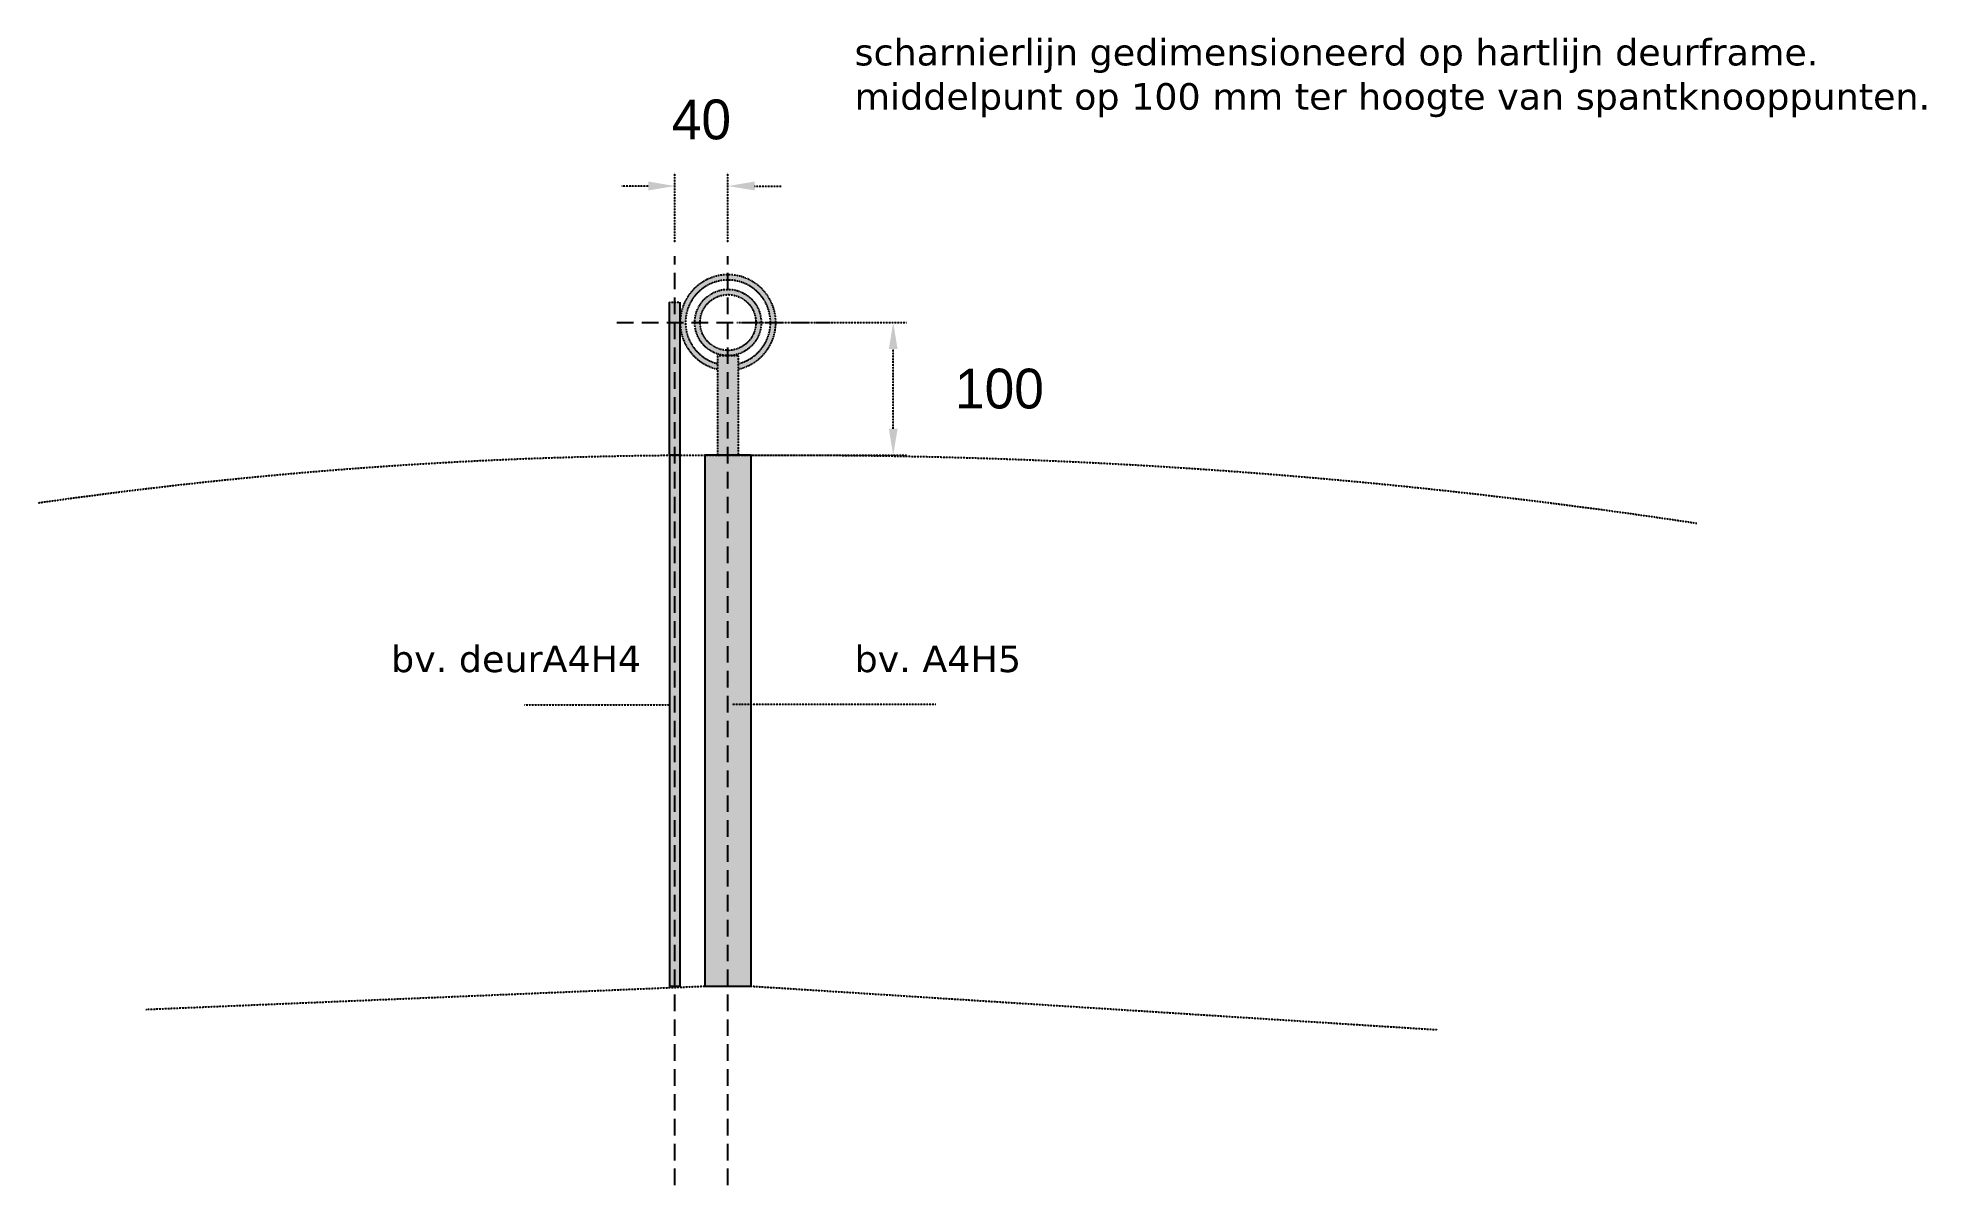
# Model space of a CAD drawing. Extents: x -5084 to 35011, y -26194 to 15088.
# Drawn here: x 33589 to 35011, y -9202 to -8337 of the extents above; entities that cross this region are included whole.
import ezdxf

# ---------------------------------------------------------------- set-up
doc = ezdxf.new("R2010")
doc.units = 0
doc.header["$MEASUREMENT"] = 0
doc.linetypes.add('HIDDEN2', pattern=[0.1875, 0.125, -0.0625])
doc.layers.get('Defpoints').update_dxf_attribs({"linetype": 'CONTINUOUS'})
for name, color, linetype in [('08-dimensions', 6, 'CONTINUOUS'), ('10_HINGE.DETAIL', 7, 'CONTINUOUS'), ('10_HINGE.DETAIL.hatch', 7, 'CONTINUOUS')]:
    doc.layers.add(name, color=color, linetype=linetype)
doc.dimstyles.new('sndr', dxfattribs={"dimtxt": 30, "dimasz": 20, "dimexe": 10, "dimexo": 10, "dimgap": 20, "dimtad": 1, "dimtih": 1, "dimtoh": 1, "dimdec": 0, "dimzin": 0, "dimdsep": 46, "dimtxsty": 'Standard', "dimcen": 1, "dimadec": 0, "dimazin": 0, "dimtfac": 1, "dimtdec": 0, "dimtofl": 0, "dimtmove": 2, "dimatfit": 3, "dimfxl": 0, "dimtolj": 1, "dimtzin": 0, "dimarcsym": 0})

msp = doc.modelspace()

# ---------------------------------------------------------------- texts
at = {"layer": '08-dimensions', "linetype": 'HIDDEN2', "char_height": 20, "width": 776.042, "attachment_point": 1}
for s, insert in [('{\\fVerdana|b0|i0|c0|p34;scharnierlijn gedimensioneerd op hartlijn deurframe.\\Pmiddelpunt op 100 mm ter hoogte van spantknooppunten.}', (34203.6, -8338.3)), ('{\\fVerdana|b0|i0|c0|p34;bv. deurA4H4}', (33854.6, -8795.4)), ('{\\fVerdana|b0|i0|c0|p34;bv. A4H5}', (34203.6, -8795.4))]:
    msp.add_mtext(s, dxfattribs=dict(at, insert=insert))

# ---------------------------------------------------------------- blocks, each defined once
blk = doc.blocks.new('*D21')
at = {"layer": '08-dimensions', "color": 0, "linetype": 'HIDDEN2', "lineweight": -2}
for p, q in [((34115, -8552), (34242.7, -8552)), ((34232.7, -8632), (34232.7, -8572)), ((34118.3, -8652), (34242.7, -8652))]:
    blk.add_line(p, q, dxfattribs=at)
at = {"layer": '08-dimensions', "color": 0, "linetype": 'HIDDEN2'}
for points in [[(34229.4, -8572), (34236, -8572), (34232.7, -8552)], [(34229.4, -8632), (34236, -8632), (34232.7, -8652)]]:
    blk.add_solid(points, dxfattribs=at)
at = {"layer": 'Defpoints', "color": 0, "linetype": 'HIDDEN2'}
for p in [(34105, -8552), (34232.7, -8552), (34108.3, -8652)]:
    blk.add_point(p, dxfattribs=at)
at = {"layer": '08-dimensions', "color": 0, "linetype": 'HIDDEN2', "insert": (34312.7, -8602), "char_height": 30, "attachment_point": 5}
blk.add_mtext('\\A1;100', dxfattribs=at)
blk = doc.blocks.new('*D22')
at = {"layer": '08-dimensions', "color": 0, "linetype": 'HIDDEN2', "lineweight": -2}
for p, q in [((34068.3, -8492), (34068.3, -8439.2)), ((34108.3, -8492), (34108.3, -8439.2)), ((34048.3, -8449.2), (34028.3, -8449.2)), ((34128.3, -8449.2), (34148.3, -8449.2))]:
    blk.add_line(p, q, dxfattribs=at)
at = {"layer": '08-dimensions', "color": 0, "linetype": 'HIDDEN2'}
for points in [[(34048.3, -8445.8), (34048.3, -8452.5), (34068.3, -8449.2)], [(34128.3, -8445.8), (34128.3, -8452.5), (34108.3, -8449.2)]]:
    blk.add_solid(points, dxfattribs=at)
at = {"layer": 'Defpoints', "color": 0, "linetype": 'HIDDEN2'}
for p in [(34108.3, -8449.2), (34068.3, -8502), (34108.3, -8502)]:
    blk.add_point(p, dxfattribs=at)
at = {"layer": '08-dimensions', "color": 0, "linetype": 'HIDDEN2', "insert": (34088.3, -8399.2), "char_height": 30, "attachment_point": 5}
blk.add_mtext('\\A1;40', dxfattribs=at)

# ---------------------------------------------------------------- dimensions: what is measured, and where the dimension line sits
at = {"layer": '08-dimensions', "linetype": 'HIDDEN2'}
dim = msp.add_linear_dim(base=(34108.3, -8449.2), p1=(34068.3, -8502), p2=(34108.3, -8502), dimstyle='sndr', dxfattribs=at)
dim.commit()
dim.dimension.update_dxf_attribs({"geometry": '*D22', "text_midpoint": (34088.3, -8399.2)})
dim = msp.add_linear_dim(base=(34232.7, -8552), p1=(34108.3, -8652), p2=(34105, -8552), angle=90, dimstyle='sndr', dxfattribs=at)
dim.commit()
dim.dimension.update_dxf_attribs({"geometry": '*D21', "text_midpoint": (34312.7, -8602)})

# ---------------------------------------------------------------- hatches: boundary and pattern name
at = {"layer": '10_HINGE.DETAIL.hatch', "linetype": 'HIDDEN2'}
h = msp.add_hatch(color=250, dxfattribs=at)
h.paths.add_polyline_path([(34144.3, -8552, 1), (34072.3, -8552, 0.350001), (34100.3, -8587.1), (34100.3, -8583, -0.341999), (34076.3, -8552, -1), (34140.3, -8552, -0.341999), (34116.3, -8583), (34116.3, -8587.1, 0.350001)])
h.paths.add_polyline_path([(34133.3, -8552, 1), (34083.3, -8552, 1)], flags=17)
h.paths.add_polyline_path([(34087.3, -8552, -1), (34129.3, -8552, -1)], flags=16)
h.paths.add_polyline_path([(34072.3, -8536.7), (34064.3, -8536.7), (34064.3, -8652, -0.00056), (34072.3, -8651.9)])
msp.add_hatch(color=256, dxfattribs=at).paths.add_polyline_path([(34116.3, -8577), (34100.3, -8577), (34100.3, -8651.9, -0.00112), (34116.3, -8651.9)])
h = msp.add_hatch(color=252, dxfattribs=at)
h.paths.add_polyline_path([(34125.8, -8652), (34090.8, -8652), (34090.8, -9052), (34125.8, -9052)])
h.paths.add_polyline_path([(34072.3, -8652), (34064.3, -8652), (34064.3, -9052), (34072.3, -9052)])

# ---------------------------------------------------------------- linework, layer by layer
at = {"layer": '08-dimensions', "linetype": 'HIDDEN2', "ltscale": 100}
for p, q in [((34068.3, -9202), (34068.3, -8502)), ((34108.3, -9202), (34108.3, -8502)), ((34024.7, -8552), (34185.3, -8552))]:
    msp.add_line(p, q, dxfattribs=at)
at = {"layer": '08-dimensions', "linetype": 'HIDDEN2'}
for p, q in [((33955.1, -8840), (34064.1, -8840)), ((34111.4, -8839.6), (34264.7, -8839.6))]:
    msp.add_line(p, q, dxfattribs=at)
at = {"layer": '10_HINGE.DETAIL', "ltscale": 100}
for p, q in [((34064.3, -8652), (34064.3, -8536.7)), ((34072.3, -8652), (34072.3, -8536.7))]:
    msp.add_line(p, q, dxfattribs=at)
at = {"layer": '10_HINGE.DETAIL', "linetype": 'HIDDEN2'}
for p, q in [((34064.3, -8536.7), (34072.3, -8536.7)), ((34090.8, -9052), (34125.8, -9052))]:
    msp.add_line(p, q, dxfattribs=at)
at = {"layer": '10_HINGE.DETAIL', "color": 6, "linetype": 'HIDDEN2'}
for p, q in [((33670, -9069.5), (34090.8, -9052)), ((34125.8, -9052), (34642.2, -9084.8))]:
    msp.add_line(p, q, dxfattribs=at)
at = {"layer": '10_HINGE.DETAIL', "linetype": 'HIDDEN2'}
msp.add_lwpolyline([(34100.3, -8652), (34116.3, -8652), (34116.3, -8577), (34100.3, -8577)], close=True, dxfattribs=at)
at = {"layer": '10_HINGE.DETAIL', "color": 6, "linetype": 'HIDDEN2', "flags": 128}
msp.add_lwpolyline([(33588.6, -8687.9, -0.037726), (34125.8, -8652, -0.039082), (34837.8, -8703.2, -2.542246)], format="xyb", dxfattribs=at)
at = {"layer": '10_HINGE.DETAIL'}
for points in [[(34064.3, -9052), (34072.3, -9052), (34072.3, -8652), (34064.3, -8652)], [(34090.8, -9052), (34125.8, -9052), (34125.8, -8652), (34090.8, -8652)]]:
    msp.add_lwpolyline(points, close=True, dxfattribs=at)
at = {"layer": '10_HINGE.DETAIL', "linetype": 'HIDDEN2'}
for radius in [25, 21]:
    msp.add_circle((34108.3, -8552), radius, dxfattribs=at)
for radius, start, end in [(36, 282.8396, 257.1604), (32, 284.4775, 255.5225)]:
    msp.add_arc((34108.3, -8552), radius, start, end, dxfattribs=at)

msp.set_redraw_order([(e.dxf.handle, doc.entitydb.next_handle()) for e in msp.query("TEXT MTEXT ATTDEF DIMENSION ARC_DIMENSION")])  # texts and dimensions are drawn at this point

doc.saveas('drawing.dxf')
